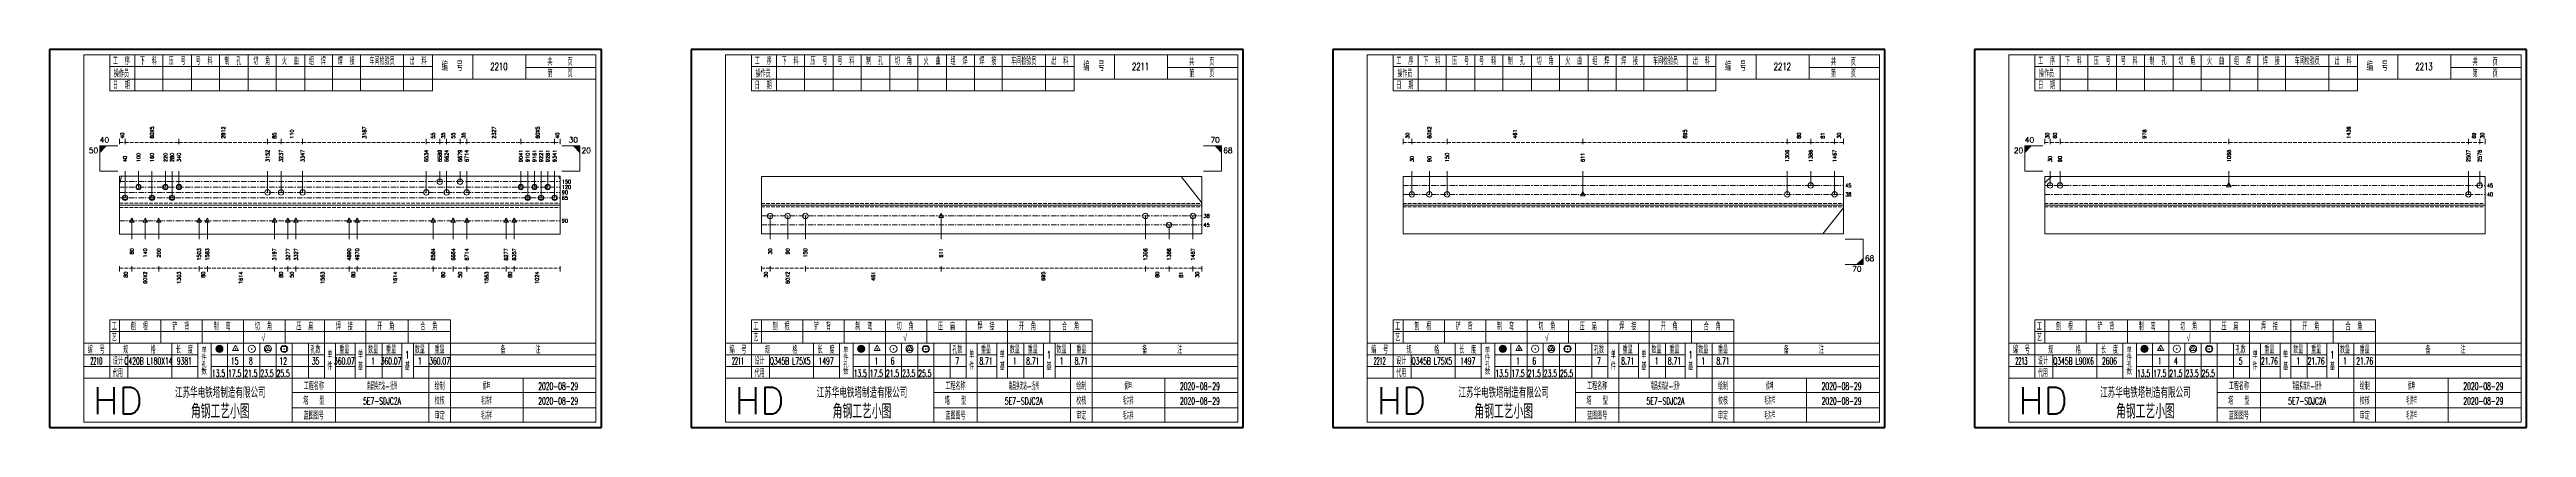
# Model space of a CAD drawing. Extents: x 0 to 5305, y 0 to 1513.
# Drawn here: x 2856 to 4234, y 1042 to 1252 of the extents above; entities that cross this region are included whole.
import ezdxf
from ezdxf.enums import TextEntityAlignment as Align

# ---------------------------------------------------------------- set-up
doc = ezdxf.new("R2010")
doc.units = 0
doc.header["$MEASUREMENT"] = 0
doc.linetypes.add('一点画线', pattern=[5.2, 3, -1, 0.2, -1])
doc.linetypes.add('虚线', pattern=[2.75, 2, -0.75])
doc.layers.get('0').update_dxf_attribs({"linetype": 'CONTINUOUS', "lineweight": 25})
doc.layers.add('1', color=7, linetype='CONTINUOUS', lineweight=25)
doc.layers.add('4', color=7, linetype='CONTINUOUS', lineweight=25)
doc.styles.get("Standard").update_dxf_attribs({"font": 'simplex.shx', "width": 0.7, "height": 3, "bigfont": 'gbhzfs.shx'})

msp = doc.modelspace()

# ---------------------------------------------------------------- texts
at = {"color": 7, "linetype": 'Continuous', "lineweight": 13}
for s, p in [('40', (2884, 1199.8)), ('40', (3955, 1199.8)), ('68', (3866, 1133.8))]:
    msp.add_text(s, height=3, dxfattribs=at).set_placement(p, align=Align.BOTTOM_LEFT)
at = {"color": 8, "linetype": 'Continuous', "lineweight": 9}
for s, p in [('40', (2896.5, 1202.8)), ('60X5', (2913, 1202.8)), ('2812', (2952.7, 1202.8)), ('85', (2981.1, 1202.8)), ('110', (2990.8, 1202.8)), ('3187', (3031.2, 1202.8)), ('55', (3069.4, 1202.8)), ('35', (3075, 1202.8)), ('55', (3080.6, 1202.8)), ('35', (3086.3, 1202.8)), ('2327', (3103.2, 1202.8)), ('60X5', (3127.6, 1202.8)), ('40', (3138.5, 1202.8)), ('30', (3611.5, 1202.8)), ('60X2', (3623.7, 1202.8)), ('461', (3671.3, 1202.8)), ('695', (3765.9, 1202.8)), ('80', (3829.3, 1202.8)), ('81', (3842.5, 1202.8)), ('30', (3851.5, 1202.8)), ('30', (3967.5, 1202.8)), ('60', (3971.7, 1202.8)), ('978', (4021.5, 1202.8)), ('1439', (4135.1, 1202.8)), ('69', (4204.8, 1202.8)), ('30', (4209.5, 1202.8))]:
    msp.add_text(s, height=2, rotation=90, dxfattribs=at).set_placement(p, align=Align.MIDDLE_LEFT)
at = {"color": 7, "linetype": 'Continuous', "lineweight": 13}
for s, p in [('30', (3150, 1199.8)), ('70', (3507, 1199.8))]:
    msp.add_text(s, height=3, dxfattribs=at).set_placement(p, align=Align.BOTTOM_RIGHT)
for s, p in [('50', (2883, 1197.8)), ('20', (3954, 1197.8)), ('70', (3864, 1131.8))]:
    msp.add_text(s, height=3, dxfattribs=at).set_placement(p, align=Align.TOP_RIGHT)
for s, p in [('40', (2898, 1189.8)), ('100', (2905.5, 1189.8)), ('160', (2913, 1189.8)), ('220', (2920.5, 1189.8)), ('280', (2924.2, 1189.8)), ('340', (2928, 1189.8)), ('3152', (2977.3, 1189.8)), ('3237', (2984.8, 1189.8)), ('3347', (2996.8, 1189.8)), ('6534', (3065.6, 1189.8)), ('6589', (3073.1, 1189.8)), ('6624', (3076.9, 1189.8)), ('6679', (3084.4, 1189.8)), ('6714', (3088.1, 1189.8)), ('9041', (3118.2, 1189.8)), ('9101', (3122, 1189.8)), ('9161', (3125.8, 1189.8)), ('9221', (3129.5, 1189.8)), ('9281', (3133.2, 1189.8)), ('9341', (3137, 1189.8)), ('30', (3613.9, 1189.8)), ('90', (3623.7, 1189.8)), ('150', (3633.5, 1189.8)), ('611', (3709, 1189.8)), ('1306', (3822.7, 1189.8)), ('1386', (3835.8, 1189.8)), ('1467', (3849.1, 1189.8)), ('30', (3969, 1189.8)), ('90', (3974.5, 1189.8)), ('1068', (4068.5, 1189.8)), ('2507', (4201.7, 1189.8)), ('2576', (4208, 1189.8))]:
    msp.add_text(s, height=2, rotation=90, dxfattribs=at).set_placement(p, align=Align.MIDDLE_LEFT)
for s, p in [('20', (3152, 1197.8)), ('68', (3509, 1197.8))]:
    msp.add_text(s, height=3, dxfattribs=at).set_placement(p, align=Align.TOP_LEFT)
for s, p in [('90', (3141, 1172.9)), ('150', (3141, 1178.9)), ('120', (3141, 1175.9)), ('45', (3855, 1176.8)), ('38', (3855, 1171.8)), ('45', (4212, 1176.8)), ('40', (4212, 1171.8)), ('65', (3141, 1169.9)), ('90', (3141, 1157.1)), ('38', (3498, 1159.8)), ('45', (3498, 1154.8))]:
    msp.add_text(s, height=2, dxfattribs=at).set_placement(p, align=Align.MIDDLE_LEFT)
at = {"color": 8, "linetype": 'Continuous', "lineweight": 9}
for s, p in [('80', (2898.4, 1128.8)), ('60X2', (2909.2, 1128.8)), ('1303', (2928, 1128.8)), ('80', (2941.5, 1128.8)), ('1614', (2962.4, 1128.8)), ('80', (2984.8, 1128.8)), ('50', (2990.8, 1128.8)), ('1563', (3007.9, 1128.8)), ('80', (3025, 1128.8)), ('1614', (3048.3, 1128.8)), ('80', (3075, 1128.8)), ('50', (3084.4, 1128.8)), ('1563', (3099.1, 1128.8)), ('80', (3112.2, 1128.8)), ('1024', (3127.2, 1128.8)), ('30', (3254.5, 1128.8)), ('60X2', (3266.7, 1128.8)), ('461', (3314.3, 1128.8)), ('695', (3408.9, 1128.8)), ('80', (3472.3, 1128.8)), ('81', (3485.5, 1128.8)), ('30', (3494.5, 1128.8))]:
    msp.add_text(s, height=2, rotation=90, dxfattribs=at).set_placement(p, align=Align.MIDDLE_RIGHT)
at = {"layer": '1', "color": 7, "linetype": 'Continuous', "lineweight": 13}
for s, p in [('80', (2901.8, 1141.8)), ('140', (2909.2, 1141.8)), ('200', (2916.8, 1141.8)), ('1503', (2939.2, 1141.8)), ('1583', (2943.8, 1141.8)), ('3197', (2981.1, 1141.8)), ('3277', (2988.6, 1141.8)), ('3327', (2993.1, 1141.8)), ('4890', (3022.7, 1141.8)), ('4970', (3027.2, 1141.8)), ('6584', (3069.4, 1141.8)), ('6664', (3080.6, 1141.8)), ('6714', (3088.1, 1141.8)), ('8277', (3110, 1141.8)), ('8357', (3114.5, 1141.8)), ('30', (3256.9, 1141.8)), ('90', (3266.7, 1141.8)), ('150', (3276.5, 1141.8)), ('611', (3352, 1141.8)), ('1306', (3465.7, 1141.8)), ('1386', (3478.8, 1141.8)), ('1467', (3492.1, 1141.8))]:
    msp.add_text(s, height=2, rotation=90, dxfattribs=at).set_placement(p, align=Align.MIDDLE_RIGHT)
at = {"layer": '4', "color": 1, "linetype": 'Continuous', "lineweight": 13}
for s, height, width, p in [('工  序', 4, 0.7, (2896, 1246)), ('操作员', 4, 0.7, (2896, 1239)), ('下  料', 4, 0.7, (2911, 1246)), ('压  号', 4, 0.7, (2927, 1246)), ('号  料', 4, 0.7, (2942, 1246)), ('制  孔', 4, 0.7, (2958, 1246)), ('切  角', 4, 0.7, (2974, 1246)), ('火  曲', 4, 0.7, (2990, 1246)), ('组  焊', 4, 0.7, (3005, 1246)), ('焊  接', 4, 0.7, (3021, 1246)), ('车间检验员', 4, 0.7, (3041, 1246)), ('出  料', 4, 0.7, (3061, 1246)), ('编  号', 5, 0.7, (3080, 1243)), ('2210', 4, 0.7, (3106, 1243)), ('共    页', 4, 0.7, (3140, 1245.5)), ('第    页', 4, 0.7, (3140, 1239)), ('工  序', 4, 0.7, (3253, 1246)), ('操作员', 4, 0.7, (3253, 1239)), ('下  料', 4, 0.7, (3268, 1246)), ('压  号', 4, 0.7, (3284, 1246)), ('号  料', 4, 0.7, (3299, 1246)), ('制  孔', 4, 0.7, (3315, 1246)), ('切  角', 4, 0.7, (3331, 1246)), ('火  曲', 4, 0.7, (3347, 1246)), ('组  焊', 4, 0.7, (3362, 1246)), ('焊  接', 4, 0.7, (3378, 1246)), ('车间检验员', 4, 0.7, (3398, 1246)), ('出  料', 4, 0.7, (3418, 1246)), ('编  号', 5, 0.7, (3437, 1243)), ('2211', 4, 0.7, (3463, 1243)), ('共    页', 4, 0.7, (3497, 1245.5)), ('第    页', 4, 0.7, (3497, 1239)), ('工  序', 4, 0.7, (3610, 1246)), ('操作员', 4, 0.7, (3610, 1239)), ('下  料', 4, 0.7, (3625, 1246)), ('压  号', 4, 0.7, (3641, 1246)), ('号  料', 4, 0.7, (3656, 1246)), ('制  孔', 4, 0.7, (3672, 1246)), ('切  角', 4, 0.7, (3688, 1246)), ('火  曲', 4, 0.7, (3704, 1246)), ('组  焊', 4, 0.7, (3719, 1246)), ('焊  接', 4, 0.7, (3735, 1246)), ('车间检验员', 4, 0.7, (3755, 1246)), ('出  料', 4, 0.7, (3775, 1246)), ('编  号', 5, 0.7, (3794, 1243)), ('2212', 4, 0.7, (3820, 1243)), ('共    页', 4, 0.7, (3854, 1245.5)), ('第    页', 4, 0.7, (3854, 1239)), ('工  序', 4, 0.7, (3967, 1246)), ('操作员', 4, 0.7, (3967, 1239)), ('下  料', 4, 0.7, (3982, 1246)), ('压  号', 4, 0.7, (3998, 1246)), ('号  料', 4, 0.7, (4013, 1246)), ('制  孔', 4, 0.7, (4029, 1246)), ('切  角', 4, 0.7, (4045, 1246)), ('火  曲', 4, 0.7, (4061, 1246)), ('组  焊', 4, 0.7, (4076, 1246)), ('焊  接', 4, 0.7, (4092, 1246)), ('车间检验员', 4, 0.7, (4112, 1246)), ('出  料', 4, 0.7, (4132, 1246)), ('编  号', 5, 0.7, (4151, 1243)), ('2213', 4, 0.7, (4177, 1243)), ('共    页', 4, 0.7, (4211, 1245.5)), ('第    页', 4, 0.7, (4211, 1239)), ('日  期', 4, 0.7, (2896, 1232.5)), ('日  期', 4, 0.7, (3253, 1232.5)), ('日  期', 4, 0.7, (3610, 1232.5)), ('日  期', 4, 0.7, (3967, 1232.5)), ('工', 4, 0.7, (2892, 1098.2)), ('艺', 4, 0.7, (2892, 1092)), ('刨  根', 4, 0.7, (2906, 1098.2)), ('铲  背', 4, 0.7, (2929, 1098.2)), ('制  弯', 4, 0.7, (2952, 1098.2)), ('切  角', 4, 0.7, (2975, 1098.2)), ('√', 4, 0.7, (2975, 1092)), ('压  扁', 4, 0.7, (2998, 1098.2)), ('焊  接', 4, 0.7, (3020, 1098.2)), ('开  角', 4, 0.7, (3043, 1098.2)), ('合  角', 4, 0.7, (3067, 1098.2)), ('工', 4, 0.7, (3249, 1098.2)), ('艺', 4, 0.7, (3249, 1092)), ('刨  根', 4, 0.7, (3263, 1098.2)), ('铲  背', 4, 0.7, (3286, 1098.2)), ('制  弯', 4, 0.7, (3309, 1098.2)), ('切  角', 4, 0.7, (3332, 1098.2)), ('√', 4, 0.7, (3332, 1092)), ('压  扁', 4, 0.7, (3355, 1098.2)), ('焊  接', 4, 0.7, (3377, 1098.2)), ('开  角', 4, 0.7, (3400, 1098.2)), ('合  角', 4, 0.7, (3424, 1098.2)), ('工', 4, 0.7, (3606, 1098.2)), ('艺', 4, 0.7, (3606, 1092)), ('刨  根', 4, 0.7, (3620, 1098.2)), ('铲  背', 4, 0.7, (3643, 1098.2)), ('制  弯', 4, 0.7, (3666, 1098.2)), ('切  角', 4, 0.7, (3689, 1098.2)), ('√', 4, 0.7, (3689, 1092)), ('压  扁', 4, 0.7, (3712, 1098.2)), ('焊  接', 4, 0.7, (3734, 1098.2)), ('开  角', 4, 0.7, (3757, 1098.2)), ('合  角', 4, 0.7, (3781, 1098.2)), ('工', 4, 0.7, (3963, 1098.2)), ('艺', 4, 0.7, (3963, 1092)), ('刨  根', 4, 0.7, (3977, 1098.2)), ('铲  背', 4, 0.7, (4000, 1098.2)), ('制  弯', 4, 0.7, (4023, 1098.2)), ('切  角', 4, 0.7, (4046, 1098.2)), ('√', 4, 0.7, (4046, 1092)), ('压  扁', 4, 0.7, (4069, 1098.2)), ('焊  接', 4, 0.7, (4091, 1098.2)), ('开  角', 4, 0.7, (4114, 1098.2)), ('合  角', 4, 0.7, (4138, 1098.2)), ('编  号', 4, 0.7, (2882, 1085.2)), ('2210', 4, 0.4, (2882, 1079)), ('设计', 4, 0.7, (2894, 1079)), ('规      格', 4, 0.7, (2906, 1085.2)), ('Q420B L180X14', 4, 0.5, (2911, 1079)), ('长  度', 4, 0.7, (2931, 1085.2)), ('9381', 4, 0.5, (2931, 1079)), ('15', 4, 0.5, (2959, 1079)), ('8', 4, 0.5, (2968, 1079)), ('12', 4, 0.5, (2986, 1079)), ('孔数', 4, 0.7, (3004, 1085.2)), ('35', 4, 0.5, (3004, 1079)), ('单', 4, 0.7, (3012, 1082.5)), ('件', 4, 0.7, (3012, 1076)), ('360.07', 4, 0.5, (3020, 1079)), ('重量', 4, 0.7, (3020, 1085.2)), ('单', 4, 0.7, (3029, 1082.5)), ('基', 4, 0.7, (3029, 1076)), ('数量', 4, 0.7, (3036, 1085.2)), ('1', 4, 0.5, (3036, 1079)), ('360.07', 4, 0.5, (3046, 1079)), ('重量', 4, 0.7, (3046, 1085.2)), ('基', 4, 0.7, (3055, 1076)), ('1', 4, 0.5, (3055, 1082.5)), ('数量', 4, 0.7, (3062, 1085.2)), ('1', 4, 0.7, (3062, 1079)), ('360.07', 4, 0.5, (3073, 1079)), ('重量', 4, 0.7, (3073, 1085.2)), ('备        注', 4, 0.7, (3118, 1085.2)), ('编  号', 4, 0.7, (3239, 1085.2)), ('2211', 4, 0.4, (3239, 1079)), ('设计', 4, 0.7, (3251, 1079)), ('规      格', 4, 0.7, (3263, 1085.2)), ('Q345B L75X5', 4, 0.5, (3268, 1079)), ('长  度', 4, 0.7, (3288, 1085.2)), ('1497', 4, 0.5, (3288, 1079)), ('1', 4, 0.5, (3316, 1079)), ('6', 4, 0.5, (3325, 1079)), ('孔数', 4, 0.7, (3361, 1085.2)), ('7', 4, 0.5, (3361, 1079)), ('单', 4, 0.7, (3369, 1082.5)), ('件', 4, 0.7, (3369, 1076)), ('8.71', 4, 0.5, (3377, 1079)), ('重量', 4, 0.7, (3377, 1085.2)), ('单', 4, 0.7, (3386, 1082.5)), ('基', 4, 0.7, (3386, 1076)), ('数量', 4, 0.7, (3393, 1085.2)), ('1', 4, 0.5, (3393, 1079)), ('8.71', 4, 0.5, (3403, 1079)), ('重量', 4, 0.7, (3403, 1085.2)), ('基', 4, 0.7, (3412, 1076)), ('1', 4, 0.5, (3412, 1082.5)), ('数量', 4, 0.7, (3419, 1085.2)), ('1', 4, 0.7, (3419, 1079)), ('8.71', 4, 0.5, (3430, 1079)), ('重量', 4, 0.7, (3430, 1085.2)), ('备        注', 4, 0.7, (3475, 1085.2)), ('编  号', 4, 0.7, (3596, 1085.2)), ('2212', 4, 0.4, (3596, 1079)), ('设计', 4, 0.7, (3608, 1079)), ('规      格', 4, 0.7, (3620, 1085.2)), ('Q345B L75X5', 4, 0.5, (3625, 1079)), ('长  度', 4, 0.7, (3645, 1085.2)), ('1497', 4, 0.5, (3645, 1079)), ('1', 4, 0.5, (3673, 1079)), ('6', 4, 0.5, (3682, 1079)), ('孔数', 4, 0.7, (3718, 1085.2)), ('7', 4, 0.5, (3718, 1079)), ('单', 4, 0.7, (3726, 1082.5)), ('件', 4, 0.7, (3726, 1076)), ('8.71', 4, 0.5, (3734, 1079)), ('重量', 4, 0.7, (3734, 1085.2)), ('单', 4, 0.7, (3743, 1082.5)), ('基', 4, 0.7, (3743, 1076)), ('数量', 4, 0.7, (3750, 1085.2)), ('1', 4, 0.5, (3750, 1079)), ('8.71', 4, 0.5, (3760, 1079)), ('重量', 4, 0.7, (3760, 1085.2)), ('基', 4, 0.7, (3769, 1076)), ('1', 4, 0.5, (3769, 1082.5)), ('数量', 4, 0.7, (3776, 1085.2)), ('1', 4, 0.7, (3776, 1079)), ('8.71', 4, 0.5, (3787, 1079)), ('重量', 4, 0.7, (3787, 1085.2)), ('备        注', 4, 0.7, (3832, 1085.2)), ('编  号', 4, 0.7, (3953, 1085.2)), ('2213', 4, 0.4, (3953, 1079)), ('设计', 4, 0.7, (3965, 1079)), ('规      格', 4, 0.7, (3977, 1085.2)), ('Q345B L90X6', 4, 0.5, (3982, 1079)), ('长  度', 4, 0.7, (4002, 1085.2)), ('2606', 4, 0.5, (4002, 1079)), ('1', 4, 0.5, (4030, 1079)), ('4', 4, 0.5, (4039, 1079)), ('孔数', 4, 0.7, (4075, 1085.2)), ('5', 4, 0.5, (4075, 1079)), ('单', 4, 0.7, (4083, 1082.5)), ('件', 4, 0.7, (4083, 1076)), ('21.76', 4, 0.5, (4091, 1079)), ('重量', 4, 0.7, (4091, 1085.2)), ('单', 4, 0.7, (4100, 1082.5)), ('基', 4, 0.7, (4100, 1076)), ('数量', 4, 0.7, (4107, 1085.2)), ('1', 4, 0.5, (4107, 1079)), ('21.76', 4, 0.5, (4117, 1079)), ('重量', 4, 0.7, (4117, 1085.2)), ('基', 4, 0.7, (4126, 1076)), ('1', 4, 0.5, (4126, 1082.5)), ('数量', 4, 0.7, (4133, 1085.2)), ('1', 4, 0.7, (4133, 1079)), ('21.76', 4, 0.5, (4144, 1079)), ('重量', 4, 0.7, (4144, 1085.2)), ('备        注', 4, 0.7, (4189, 1085.2)), ('代用', 4, 0.7, (2894, 1072.2)), ('江苏华电铁塔制造有限公司', 6, 0.7, (2951, 1061.5)), ('13.5', 4, 0.5, (2950, 1072.2)), ('17.5', 4, 0.5, (2959, 1072.2)), ('21.5', 4, 0.5, (2968, 1072.2)), ('23.5', 4, 0.5, (2977, 1072.2)), ('25.5', 4, 0.5, (2986, 1072.2)), ('工程名称', 4, 0.7, (3003, 1065)), ('南昌换流站-抚州', 4, 0.5, (3041, 1065)), ('绘制', 4, 0.7, (3073, 1065)), ('侯坤', 4, 0.5, (3099, 1065)), ('2020-08-29', 4, 0.5, (3139, 1065)), ('代用', 4, 0.7, (3251, 1072.2)), ('江苏华电铁塔制造有限公司', 6, 0.7, (3308, 1061.5)), ('13.5', 4, 0.5, (3307, 1072.2)), ('17.5', 4, 0.5, (3316, 1072.2)), ('21.5', 4, 0.5, (3325, 1072.2)), ('23.5', 4, 0.5, (3334, 1072.2)), ('25.5', 4, 0.5, (3343, 1072.2)), ('工程名称', 4, 0.7, (3360, 1065)), ('南昌换流站-抚州', 4, 0.5, (3398, 1065)), ('绘制', 4, 0.7, (3430, 1065)), ('侯坤', 4, 0.5, (3456, 1065)), ('2020-08-29', 4, 0.5, (3496, 1065)), ('代用', 4, 0.7, (3608, 1072.2)), ('江苏华电铁塔制造有限公司', 6, 0.7, (3665, 1061.5)), ('13.5', 4, 0.5, (3664, 1072.2)), ('17.5', 4, 0.5, (3673, 1072.2)), ('21.5', 4, 0.5, (3682, 1072.2)), ('23.5', 4, 0.5, (3691, 1072.2)), ('25.5', 4, 0.5, (3700, 1072.2)), ('工程名称', 4, 0.7, (3717, 1065)), ('南昌换流站-抚州', 4, 0.5, (3755, 1065)), ('绘制', 4, 0.7, (3787, 1065)), ('侯坤', 4, 0.5, (3813, 1065)), ('2020-08-29', 4, 0.5, (3853, 1065)), ('代用', 4, 0.7, (3965, 1072.2)), ('江苏华电铁塔制造有限公司', 6, 0.7, (4022, 1061.5)), ('13.5', 4, 0.5, (4021, 1072.2)), ('17.5', 4, 0.5, (4030, 1072.2)), ('21.5', 4, 0.5, (4039, 1072.2)), ('23.5', 4, 0.5, (4048, 1072.2)), ('25.5', 4, 0.5, (4057, 1072.2)), ('工程名称', 4, 0.7, (4074, 1065)), ('南昌换流站-抚州', 4, 0.5, (4112, 1065)), ('绘制', 4, 0.7, (4144, 1065)), ('侯坤', 4, 0.5, (4170, 1065)), ('2020-08-29', 4, 0.5, (4210, 1065)), ('角钢工艺小图', 8, 0.8, (2951, 1051)), ('塔   型', 4, 0.7, (3003, 1056.8)), ('蓝图图号', 4, 0.7, (3003, 1048.5)), ('5E7-SDJC2A', 4, 0.5, (3041, 1056.8)), ('校核', 4, 0.7, (3073, 1056.8)), ('审定', 4, 0.7, (3073, 1048.5)), ('毛洪祥', 4, 0.5, (3099, 1056.8)), ('毛洪祥', 4, 0.5, (3099, 1048.5)), ('2020-08-29', 4, 0.5, (3139, 1056.8)), ('角钢工艺小图', 8, 0.8, (3308, 1051)), ('塔   型', 4, 0.7, (3360, 1056.8)), ('蓝图图号', 4, 0.7, (3360, 1048.5)), ('5E7-SDJC2A', 4, 0.5, (3398, 1056.8)), ('校核', 4, 0.7, (3430, 1056.8)), ('审定', 4, 0.7, (3430, 1048.5)), ('毛洪祥', 4, 0.5, (3456, 1056.8)), ('毛洪祥', 4, 0.5, (3456, 1048.5)), ('2020-08-29', 4, 0.5, (3496, 1056.8)), ('角钢工艺小图', 8, 0.8, (3665, 1051)), ('塔   型', 4, 0.7, (3717, 1056.8)), ('蓝图图号', 4, 0.7, (3717, 1048.5)), ('5E7-SDJC2A', 4, 0.5, (3755, 1056.8)), ('校核', 4, 0.7, (3787, 1056.8)), ('审定', 4, 0.7, (3787, 1048.5)), ('毛洪祥', 4, 0.5, (3813, 1056.8)), ('毛洪祥', 4, 0.5, (3813, 1048.5)), ('2020-08-29', 4, 0.5, (3853, 1056.8)), ('角钢工艺小图', 8, 0.8, (4022, 1051)), ('塔   型', 4, 0.7, (4074, 1056.8)), ('蓝图图号', 4, 0.7, (4074, 1048.5)), ('5E7-SDJC2A', 4, 0.5, (4112, 1056.8)), ('校核', 4, 0.7, (4144, 1056.8)), ('审定', 4, 0.7, (4144, 1048.5)), ('毛洪祥', 4, 0.5, (4170, 1056.8)), ('毛洪祥', 4, 0.5, (4170, 1048.5)), ('2020-08-29', 4, 0.5, (4210, 1056.8))]:
    msp.add_text(s, height=height, dxfattribs=dict(at, width=width)).set_placement(p, align=Align.MIDDLE_CENTER)
for s, height, p in [('单', 3, (2942, 1085)), ('件', 3, (2942, 1081)), ('孔', 3, (2942, 1077)), ('单', 3, (3299, 1085)), ('件', 3, (3299, 1081)), ('孔', 3, (3299, 1077)), ('单', 3, (3656, 1085)), ('件', 3, (3656, 1081)), ('孔', 3, (3656, 1077)), ('单', 3, (4013, 1085)), ('件', 3, (4013, 1081)), ('孔', 3, (4013, 1077)), ('HD', 15, (2894, 1057)), ('数', 3, (2942, 1073)), ('HD', 15, (3251, 1057)), ('数', 3, (3299, 1073)), ('HD', 15, (3608, 1057)), ('数', 3, (3656, 1073)), ('HD', 15, (3965, 1057)), ('数', 3, (4013, 1073))]:
    msp.add_text(s, height=height, dxfattribs=at).set_placement(p, align=Align.MIDDLE_CENTER)

# ---------------------------------------------------------------- linework, layer by layer
at = {"color": 8, "linetype": 'Continuous', "lineweight": 9}
for p, q in [((2895, 1199.8), (2895, 1202.8)), ((2898, 1199.8), (2898, 1202.8)), ((2898, 1199.8), (2898, 1202.8)), ((2928, 1199.8), (2928, 1202.8)), ((2928, 1199.8), (2928, 1202.8)), ((2977.3, 1199.8), (2977.3, 1202.8)), ((2977.3, 1199.8), (2977.3, 1202.8)), ((2984.8, 1199.8), (2984.8, 1202.8)), ((2984.8, 1199.8), (2984.8, 1202.8)), ((2996.8, 1199.8), (2996.8, 1202.8)), ((2996.8, 1199.8), (2996.8, 1202.8)), ((3065.6, 1199.8), (3065.6, 1202.8)), ((3065.6, 1199.8), (3065.6, 1202.8)), ((3073.1, 1199.8), (3073.1, 1202.8)), ((3073.1, 1199.8), (3073.1, 1202.8)), ((3076.9, 1199.8), (3076.9, 1202.8)), ((3076.9, 1199.8), (3076.9, 1202.8)), ((3084.4, 1199.8), (3084.4, 1202.8)), ((3084.4, 1199.8), (3084.4, 1202.8)), ((3088.1, 1199.8), (3088.1, 1202.8)), ((3088.1, 1199.8), (3088.1, 1202.8)), ((3118.2, 1199.8), (3118.2, 1202.8)), ((3118.2, 1199.8), (3118.2, 1202.8)), ((3137, 1199.8), (3137, 1202.8)), ((3137, 1199.8), (3137, 1202.8)), ((3140, 1199.8), (3140, 1202.8)), ((3609, 1199.8), (3609, 1202.8)), ((3613.9, 1199.8), (3613.9, 1202.8)), ((3613.9, 1199.8), (3613.9, 1202.8)), ((3633.5, 1199.8), (3633.5, 1202.8)), ((3633.5, 1199.8), (3633.5, 1202.8)), ((3709, 1199.8), (3709, 1202.8)), ((3709, 1199.8), (3709, 1202.8)), ((3822.7, 1199.8), (3822.7, 1202.8)), ((3822.7, 1199.8), (3822.7, 1202.8)), ((3835.8, 1199.8), (3835.8, 1202.8)), ((3835.8, 1199.8), (3835.8, 1202.8)), ((3849.1, 1199.8), (3849.1, 1202.8)), ((3849.1, 1199.8), (3849.1, 1202.8)), ((3854, 1199.8), (3854, 1202.8)), ((3966, 1199.8), (3966, 1202.8)), ((3969, 1199.8), (3969, 1202.8)), ((3969, 1199.8), (3969, 1202.8)), ((3974.5, 1199.8), (3974.5, 1202.8)), ((3974.5, 1199.8), (3974.5, 1202.8)), ((4068.5, 1199.8), (4068.5, 1202.8)), ((4068.5, 1199.8), (4068.5, 1202.8)), ((4201.7, 1199.8), (4201.7, 1202.8)), ((4201.7, 1199.8), (4201.7, 1202.8)), ((4208, 1199.8), (4208, 1202.8)), ((4208, 1199.8), (4208, 1202.8)), ((4211, 1199.8), (4211, 1202.8)), ((2895, 1131.8), (2895, 1128.8)), ((2901.8, 1131.8), (2901.8, 1128.8)), ((2901.8, 1131.8), (2901.8, 1128.8)), ((2916.8, 1131.8), (2916.8, 1128.8)), ((2916.8, 1131.8), (2916.8, 1128.8)), ((2939.2, 1131.8), (2939.2, 1128.8)), ((2939.2, 1131.8), (2939.2, 1128.8)), ((2943.8, 1131.8), (2943.8, 1128.8)), ((2943.8, 1131.8), (2943.8, 1128.8)), ((2981.1, 1131.8), (2981.1, 1128.8)), ((2981.1, 1131.8), (2981.1, 1128.8)), ((2988.6, 1131.8), (2988.6, 1128.8)), ((2988.6, 1131.8), (2988.6, 1128.8)), ((2993.1, 1131.8), (2993.1, 1128.8)), ((2993.1, 1131.8), (2993.1, 1128.8)), ((3022.7, 1131.8), (3022.7, 1128.8)), ((3022.7, 1131.8), (3022.7, 1128.8)), ((3027.2, 1131.8), (3027.2, 1128.8)), ((3027.2, 1131.8), (3027.2, 1128.8)), ((3069.4, 1131.8), (3069.4, 1128.8)), ((3069.4, 1131.8), (3069.4, 1128.8)), ((3080.6, 1131.8), (3080.6, 1128.8)), ((3080.6, 1131.8), (3080.6, 1128.8)), ((3088.1, 1131.8), (3088.1, 1128.8)), ((3088.1, 1131.8), (3088.1, 1128.8)), ((3110, 1131.8), (3110, 1128.8)), ((3110, 1131.8), (3110, 1128.8)), ((3114.5, 1131.8), (3114.5, 1128.8)), ((3114.5, 1131.8), (3114.5, 1128.8)), ((3140, 1131.8), (3140, 1128.8)), ((3252, 1131.8), (3252, 1128.8)), ((3256.9, 1131.8), (3256.9, 1128.8)), ((3256.9, 1131.8), (3256.9, 1128.8)), ((3276.5, 1131.8), (3276.5, 1128.8)), ((3276.5, 1131.8), (3276.5, 1128.8)), ((3352, 1131.8), (3352, 1128.8)), ((3352, 1131.8), (3352, 1128.8)), ((3465.7, 1131.8), (3465.7, 1128.8)), ((3465.7, 1131.8), (3465.7, 1128.8)), ((3478.8, 1131.8), (3478.8, 1128.8)), ((3478.8, 1131.8), (3478.8, 1128.8)), ((3492.1, 1131.8), (3492.1, 1128.8)), ((3492.1, 1131.8), (3492.1, 1128.8)), ((3497, 1131.8), (3497, 1128.8))]:
    msp.add_line(p, q, dxfattribs=at)
at = {"color": 8, "linetype": '虚线', "lineweight": 9}
for p, q in [((2895, 1200.8), (2898, 1200.8)), ((2898, 1200.8), (2928, 1200.8)), ((2928, 1200.8), (2977.3, 1200.8)), ((2977.3, 1200.8), (2984.8, 1200.8)), ((2984.8, 1200.8), (2996.8, 1200.8)), ((2996.8, 1200.8), (3065.6, 1200.8)), ((3065.6, 1200.8), (3073.1, 1200.8)), ((3073.1, 1200.8), (3076.9, 1200.8)), ((3076.9, 1200.8), (3084.4, 1200.8)), ((3084.4, 1200.8), (3088.1, 1200.8)), ((3088.1, 1200.8), (3118.2, 1200.8)), ((3118.2, 1200.8), (3137, 1200.8)), ((3137, 1200.8), (3140, 1200.8)), ((3609, 1200.8), (3613.9, 1200.8)), ((3613.9, 1200.8), (3633.5, 1200.8)), ((3633.5, 1200.8), (3709, 1200.8)), ((3709, 1200.8), (3822.7, 1200.8)), ((3822.7, 1200.8), (3835.8, 1200.8)), ((3835.8, 1200.8), (3849.1, 1200.8)), ((3849.1, 1200.8), (3854, 1200.8)), ((3966, 1200.8), (3969, 1200.8)), ((3969, 1200.8), (3974.5, 1200.8)), ((3974.5, 1200.8), (4068.5, 1200.8)), ((4068.5, 1200.8), (4201.7, 1200.8)), ((4201.7, 1200.8), (4208, 1200.8)), ((4208, 1200.8), (4211, 1200.8)), ((2895, 1130.8), (2901.8, 1130.8)), ((2901.8, 1130.8), (2916.8, 1130.8)), ((2916.8, 1130.8), (2939.2, 1130.8)), ((2939.2, 1130.8), (2943.8, 1130.8)), ((2943.8, 1130.8), (2981.1, 1130.8)), ((2981.1, 1130.8), (2988.6, 1130.8)), ((2988.6, 1130.8), (2993.1, 1130.8)), ((2993.1, 1130.8), (3022.7, 1130.8)), ((3022.7, 1130.8), (3027.2, 1130.8)), ((3027.2, 1130.8), (3069.4, 1130.8)), ((3069.4, 1130.8), (3080.6, 1130.8)), ((3080.6, 1130.8), (3088.1, 1130.8)), ((3088.1, 1130.8), (3110, 1130.8)), ((3110, 1130.8), (3114.5, 1130.8)), ((3114.5, 1130.8), (3140, 1130.8)), ((3252, 1130.8), (3256.9, 1130.8)), ((3256.9, 1130.8), (3276.5, 1130.8)), ((3276.5, 1130.8), (3352, 1130.8)), ((3352, 1130.8), (3465.7, 1130.8)), ((3465.7, 1130.8), (3478.8, 1130.8)), ((3478.8, 1130.8), (3492.1, 1130.8)), ((3492.1, 1130.8), (3497, 1130.8))]:
    msp.add_line(p, q, dxfattribs=at)
at = {"color": 7, "linetype": 'Continuous', "lineweight": 13}
for p, q in [((2884, 1198.8), (2894, 1198.8)), ((2884, 1184.8), (2884, 1198.8)), ((2884.9, 1198.8), (2884, 1197.9)), ((2885.8, 1198.8), (2884, 1197)), ((2886.6, 1198.8), (2884, 1196.1)), ((2887.5, 1198.8), (2884, 1195.2)), ((3151, 1198.8), (3141, 1198.8)), ((3147.5, 1198.8), (3151, 1195.2)), ((3148.4, 1198.8), (3151, 1196.1)), ((3149.2, 1198.8), (3151, 1197)), ((3150.1, 1198.8), (3151, 1197.9)), ((3151, 1184.8), (3151, 1198.8)), ((3508, 1198.8), (3498, 1198.8)), ((3504.5, 1198.8), (3508, 1195.2)), ((3505.4, 1198.8), (3508, 1196.1)), ((3506.2, 1198.8), (3508, 1197)), ((3507.1, 1198.8), (3508, 1197.9)), ((3508, 1184.8), (3508, 1198.8)), ((3955, 1198.8), (3965, 1198.8)), ((3955, 1184.8), (3955, 1198.8)), ((3955.9, 1198.8), (3955, 1197.9)), ((3956.8, 1198.8), (3955, 1197)), ((3957.6, 1198.8), (3955, 1196.1)), ((3958.5, 1198.8), (3955, 1195.2)), ((2884, 1184.8), (2894, 1184.8)), ((2895, 1177.4), (2896, 1181.9)), ((2898, 1169.9), (2898, 1184.8)), ((2904.4, 1174.9), (2904.4, 1177)), ((2904.4, 1177), (2906.6, 1177)), ((2906.6, 1174.9), (2904.4, 1174.9)), ((2905.3, 1175.8), (2905.7, 1176.1)), ((2905.7, 1175.8), (2905.3, 1176.1)), ((2905.5, 1175.9), (2905.5, 1184.8)), ((2906.6, 1177), (2906.6, 1174.9)), ((2913, 1169.9), (2913, 1184.8)), ((2919.4, 1174.9), (2919.4, 1177)), ((2919.4, 1177), (2921.6, 1177)), ((2921.6, 1174.9), (2919.4, 1174.9)), ((2920.3, 1175.8), (2920.7, 1176.1)), ((2920.7, 1175.8), (2920.3, 1176.1)), ((2920.5, 1175.9), (2920.5, 1184.8)), ((2921.6, 1177), (2921.6, 1174.9)), ((2924.2, 1169.9), (2924.2, 1184.8)), ((2926.9, 1174.9), (2926.9, 1177)), ((2926.9, 1177), (2929.1, 1177)), ((2929.1, 1174.9), (2926.9, 1174.9)), ((2927.8, 1175.8), (2928.2, 1176.1)), ((2928.2, 1175.8), (2927.8, 1176.1)), ((2928, 1175.9), (2928, 1184.8)), ((2929.1, 1177), (2929.1, 1174.9)), ((2977.2, 1172.8), (2977.5, 1173.1)), ((2977.5, 1172.8), (2977.2, 1173.1)), ((2977.3, 1172.9), (2977.3, 1184.8)), ((2984.7, 1172.8), (2985, 1173.1)), ((2985, 1172.8), (2984.7, 1173.1)), ((2984.8, 1172.9), (2984.8, 1184.8)), ((2996.7, 1172.8), (2997, 1173.1)), ((2997, 1172.8), (2996.7, 1173.1)), ((2996.8, 1172.9), (2996.8, 1184.8)), ((3065.5, 1172.8), (3065.8, 1173.1)), ((3065.8, 1172.8), (3065.5, 1173.1)), ((3065.6, 1172.9), (3065.6, 1184.8)), ((3073, 1178.8), (3073.3, 1179.1)), ((3073.3, 1178.8), (3073, 1179.1)), ((3073.1, 1178.9), (3073.1, 1184.8)), ((3076.7, 1172.8), (3077, 1173.1)), ((3077, 1172.8), (3076.7, 1173.1)), ((3076.9, 1172.9), (3076.9, 1184.8)), ((3084.2, 1178.8), (3084.5, 1179.1)), ((3084.5, 1178.8), (3084.2, 1179.1)), ((3084.4, 1178.9), (3084.4, 1184.8)), ((3088, 1172.8), (3088.3, 1173.1)), ((3088.3, 1172.8), (3088, 1173.1)), ((3088.1, 1172.9), (3088.1, 1184.8)), ((3117.2, 1174.9), (3117.2, 1177)), ((3117.2, 1177), (3119.3, 1177)), ((3119.3, 1174.9), (3117.2, 1174.9)), ((3118.1, 1175.8), (3118.4, 1176.1)), ((3118.4, 1175.8), (3118.1, 1176.1)), ((3118.2, 1175.9), (3118.2, 1184.8)), ((3119.3, 1177), (3119.3, 1174.9)), ((3122, 1169.9), (3122, 1184.8)), ((3124.7, 1174.9), (3124.7, 1177)), ((3124.7, 1177), (3126.8, 1177)), ((3126.8, 1174.9), (3124.7, 1174.9)), ((3125.6, 1175.8), (3125.9, 1176.1)), ((3125.9, 1175.8), (3125.6, 1176.1)), ((3125.8, 1175.9), (3125.8, 1184.8)), ((3126.8, 1177), (3126.8, 1174.9)), ((3129.5, 1169.9), (3129.5, 1184.8)), ((3132.2, 1174.9), (3132.2, 1177)), ((3132.2, 1177), (3134.3, 1177)), ((3134.3, 1174.9), (3132.2, 1174.9)), ((3133.1, 1175.8), (3133.4, 1176.1)), ((3133.4, 1175.8), (3133.1, 1176.1)), ((3133.2, 1175.9), (3133.2, 1184.8)), ((3134.3, 1177), (3134.3, 1174.9)), ((3137, 1169.9), (3137, 1184.8)), ((3140, 1180.1), (3139.2, 1181.9)), ((3151, 1184.8), (3141, 1184.8)), ((3497, 1167.2), (3485.5, 1181.8)), ((3508, 1184.8), (3498, 1184.8)), ((3613.8, 1171.6), (3614.1, 1171.9)), ((3614.1, 1171.6), (3613.8, 1171.9)), ((3613.9, 1171.8), (3613.9, 1184.8)), ((3623.6, 1171.6), (3623.9, 1171.9)), ((3623.9, 1171.6), (3623.6, 1171.9)), ((3623.7, 1171.8), (3623.7, 1184.8)), ((3633.4, 1171.6), (3633.7, 1171.9)), ((3633.7, 1171.6), (3633.4, 1171.9)), ((3633.5, 1171.8), (3633.5, 1184.8)), ((3709, 1173.2), (3707.7, 1171)), ((3708.8, 1171.6), (3709.1, 1171.9)), ((3709.1, 1171.6), (3708.8, 1171.9)), ((3709, 1171.8), (3709, 1184.8)), ((3710.3, 1171), (3709, 1173.2)), ((3822.6, 1171.6), (3822.9, 1171.9)), ((3822.9, 1171.6), (3822.6, 1171.9)), ((3822.7, 1171.8), (3822.7, 1184.8)), ((3835.7, 1176.6), (3836, 1176.9)), ((3836, 1176.6), (3835.7, 1176.9)), ((3835.8, 1176.8), (3835.8, 1184.8)), ((3848.9, 1171.6), (3849.2, 1171.9)), ((3849.2, 1171.6), (3848.9, 1171.9)), ((3849.1, 1171.8), (3849.1, 1184.8)), ((3955, 1184.8), (3965, 1184.8)), ((3966, 1178.2), (3969.8, 1181.8)), ((3968.8, 1176.6), (3969.2, 1176.9)), ((3969.2, 1176.6), (3968.8, 1176.9)), ((3969, 1176.8), (3969, 1184.8)), ((3974.3, 1176.6), (3974.6, 1176.9)), ((3974.6, 1176.6), (3974.3, 1176.9)), ((3974.5, 1176.8), (3974.5, 1184.8)), ((4068.5, 1178.2), (4067.2, 1176)), ((4067.2, 1176), (4069.8, 1176)), ((4068.3, 1176.6), (4068.6, 1176.9)), ((4068.6, 1176.6), (4068.3, 1176.9)), ((4068.5, 1176.8), (4068.5, 1184.8)), ((4069.8, 1176), (4068.5, 1178.2)), ((4201.5, 1171.6), (4201.8, 1171.9)), ((4201.8, 1171.6), (4201.5, 1171.9)), ((4201.7, 1171.8), (4201.7, 1184.8)), ((4207.9, 1176.6), (4208.1, 1176.9)), ((4208.1, 1176.6), (4207.9, 1176.9)), ((4208, 1176.8), (4208, 1184.8)), ((2896.9, 1168.9), (2896.9, 1171)), ((2896.9, 1171), (2899.1, 1171)), ((2899.1, 1168.9), (2896.9, 1168.9)), ((2897.8, 1169.8), (2898.2, 1170.1)), ((2898.2, 1169.8), (2897.8, 1170.1)), ((2899.1, 1171), (2899.1, 1168.9)), ((2911.9, 1168.9), (2911.9, 1171)), ((2911.9, 1171), (2914.1, 1171)), ((2914.1, 1168.9), (2911.9, 1168.9)), ((2912.8, 1169.8), (2913.2, 1170.1)), ((2913.2, 1169.8), (2912.8, 1170.1)), ((2914.1, 1171), (2914.1, 1168.9)), ((2923.2, 1168.9), (2923.2, 1171)), ((2923.2, 1171), (2925.3, 1171)), ((2925.3, 1168.9), (2923.2, 1168.9)), ((2924.1, 1169.8), (2924.4, 1170.1)), ((2924.4, 1169.8), (2924.1, 1170.1)), ((2925.3, 1171), (2925.3, 1168.9)), ((3120.9, 1168.9), (3120.9, 1171)), ((3120.9, 1171), (3123.1, 1171)), ((3123.1, 1168.9), (3120.9, 1168.9)), ((3121.8, 1169.8), (3122.2, 1170.1)), ((3122.2, 1169.8), (3121.8, 1170.1)), ((3123.1, 1171), (3123.1, 1168.9)), ((3128.4, 1168.9), (3128.4, 1171)), ((3128.4, 1171), (3130.6, 1171)), ((3130.6, 1168.9), (3128.4, 1168.9)), ((3129.3, 1169.8), (3129.7, 1170.1)), ((3129.7, 1169.8), (3129.3, 1170.1)), ((3130.6, 1171), (3130.6, 1168.9)), ((3135.9, 1168.9), (3135.9, 1171)), ((3135.9, 1171), (3138.1, 1171)), ((3138.1, 1168.9), (3135.9, 1168.9)), ((3136.8, 1169.8), (3137.2, 1170.1)), ((3137.2, 1169.8), (3136.8, 1170.1)), ((3138.1, 1171), (3138.1, 1168.9)), ((3256.9, 1159.8), (3256.9, 1146.8)), ((3266.7, 1159.8), (3266.7, 1146.8)), ((3276.5, 1159.8), (3276.5, 1146.8)), ((3352, 1159.8), (3352, 1146.8)), ((3465.7, 1159.8), (3465.7, 1146.8)), ((3492.1, 1159.8), (3492.1, 1146.8)), ((3707.7, 1171), (3710.3, 1171)), ((3854, 1164.3), (3842.5, 1149.8)), ((2901.8, 1157.1), (2901.8, 1146.8)), ((2909.2, 1157.1), (2909.2, 1146.8)), ((2916.8, 1157.1), (2916.8, 1146.8)), ((2939.2, 1157.1), (2939.2, 1146.8)), ((2943.8, 1157.1), (2943.8, 1146.8)), ((2981.1, 1157.1), (2981.1, 1146.8)), ((2988.6, 1157.1), (2988.6, 1146.8)), ((2993.1, 1157.1), (2993.1, 1146.8)), ((3022.7, 1157.1), (3022.7, 1146.8)), ((3027.2, 1157.1), (3027.2, 1146.8)), ((3069.4, 1157.1), (3069.4, 1146.8)), ((3080.6, 1157.1), (3080.6, 1146.8)), ((3088.1, 1157.1), (3088.1, 1146.8)), ((3110, 1157.1), (3110, 1146.8)), ((3114.5, 1157.1), (3114.5, 1146.8)), ((3478.8, 1154.8), (3478.8, 1146.8)), ((3865, 1146.8), (3855, 1146.8)), ((3865, 1146.8), (3865, 1132.8)), ((3865, 1132.8), (3855, 1132.8)), ((3861.5, 1132.8), (3865, 1136.2)), ((3862.4, 1132.8), (3865, 1135.4)), ((3863.2, 1132.8), (3865, 1134.5)), ((3864.1, 1132.8), (3865, 1133.6))]:
    msp.add_line(p, q, dxfattribs=at)
at = {"color": 7, "linetype": 'Continuous', "lineweight": 18}
for p, q in [((2895, 1181.9), (2895, 1149.6)), ((2895, 1181.9), (3140, 1181.9)), ((3140, 1181.9), (3140, 1149.6)), ((3252, 1181.8), (3252, 1149.8)), ((3252, 1181.8), (3497, 1181.8)), ((3497, 1181.8), (3497, 1149.8)), ((3609, 1181.8), (3609, 1149.8)), ((3609, 1181.8), (3854, 1181.8)), ((3854, 1181.8), (3854, 1149.8)), ((3966, 1181.8), (3966, 1149.8)), ((3966, 1181.8), (4211, 1181.8)), ((4211, 1181.8), (4211, 1149.8)), ((2895, 1165.8), (3140, 1165.8)), ((3252, 1165.8), (3497, 1165.8)), ((3609, 1165.8), (3854, 1165.8)), ((3966, 1165.8), (4211, 1165.8))]:
    msp.add_line(p, q, dxfattribs=at)
at = {"color": 3, "linetype": '一点画线', "lineweight": 13}
for p, q in [((2895, 1178.9), (3140, 1178.9)), ((2895, 1175.9), (3140, 1175.9)), ((2895, 1172.9), (3140, 1172.9)), ((3609, 1176.8), (3854, 1176.8)), ((3609, 1171.8), (3854, 1171.8)), ((3966, 1176.8), (4211, 1176.8)), ((3966, 1171.8), (4211, 1171.8)), ((2895, 1169.9), (3140, 1169.9)), ((3252, 1159.8), (3497, 1159.8)), ((2895, 1157.1), (3140, 1157.1)), ((3252, 1154.8), (3497, 1154.8))]:
    msp.add_line(p, q, dxfattribs=at)
at = {"color": 1, "linetype": '虚线', "lineweight": 18}
for p, q in [((2895, 1166.9), (3140, 1166.9)), ((2895, 1164.6), (3140, 1164.6)), ((3252, 1166.8), (3497, 1166.8)), ((3252, 1164.8), (3497, 1164.8)), ((3609, 1166.8), (3854, 1166.8)), ((3609, 1164.8), (3854, 1164.8)), ((3966, 1166.8), (4211, 1166.8)), ((3966, 1164.8), (4211, 1164.8))]:
    msp.add_line(p, q, dxfattribs=at)
at = {"color": 7, "linetype": 'Continuous', "lineweight": 13}
for centre in [(2898, 1169.9), (2905.5, 1175.9), (2913, 1169.9), (2920.5, 1175.9), (2924.2, 1169.9), (2928, 1175.9), (2977.3, 1172.9), (2984.8, 1172.9), (2996.8, 1172.9), (3065.6, 1172.9), (3073.1, 1178.9), (3076.9, 1172.9), (3084.4, 1178.9), (3088.1, 1172.9), (3118.2, 1175.9), (3122, 1169.9), (3125.8, 1175.9), (3129.5, 1169.9), (3133.2, 1175.9), (3137, 1169.9), (3613.9, 1171.8), (3623.7, 1171.8), (3633.5, 1171.8), (3822.7, 1171.8), (3835.8, 1176.8), (3849.1, 1171.8), (3969, 1176.8), (3974.5, 1176.8), (4201.7, 1171.8), (4208, 1176.8)]:
    msp.add_circle(centre, 1.5, dxfattribs=at)
at = {"layer": '1', "color": 7, "linetype": 'Continuous', "lineweight": 13}
for p, q in [((2901.8, 1158.6), (2900.5, 1156.3)), ((2903, 1156.3), (2901.8, 1158.6)), ((2909.2, 1158.6), (2908, 1156.3)), ((2910.5, 1156.3), (2909.2, 1158.6)), ((2916.8, 1158.6), (2915.5, 1156.3)), ((2918, 1156.3), (2916.8, 1158.6)), ((2939.2, 1158.6), (2938, 1156.3)), ((2940.5, 1156.3), (2939.2, 1158.6)), ((2943.8, 1158.6), (2942.5, 1156.3)), ((2945, 1156.3), (2943.8, 1158.6)), ((2981.1, 1158.6), (2979.8, 1156.3)), ((2982.4, 1156.3), (2981.1, 1158.6)), ((2988.6, 1158.6), (2987.3, 1156.3)), ((2989.9, 1156.3), (2988.6, 1158.6)), ((2993.1, 1158.6), (2991.8, 1156.3)), ((2994.4, 1156.3), (2993.1, 1158.6)), ((3022.7, 1158.6), (3021.4, 1156.3)), ((3024, 1156.3), (3022.7, 1158.6)), ((3027.2, 1158.6), (3025.9, 1156.3)), ((3028.5, 1156.3), (3027.2, 1158.6)), ((3069.4, 1158.6), (3068.1, 1156.3)), ((3070.7, 1156.3), (3069.4, 1158.6)), ((3080.6, 1158.6), (3079.3, 1156.3)), ((3081.9, 1156.3), (3080.6, 1158.6)), ((3088.1, 1158.6), (3086.8, 1156.3)), ((3089.4, 1156.3), (3088.1, 1158.6)), ((3110, 1158.6), (3108.7, 1156.3)), ((3111.3, 1156.3), (3110, 1158.6)), ((3114.5, 1158.6), (3113.2, 1156.3)), ((3115.8, 1156.3), (3114.5, 1158.6)), ((3256.8, 1159.6), (3257.1, 1159.9)), ((3257.1, 1159.6), (3256.8, 1159.9)), ((3266.6, 1159.6), (3266.9, 1159.9)), ((3266.9, 1159.6), (3266.6, 1159.9)), ((3276.4, 1159.6), (3276.7, 1159.9)), ((3276.7, 1159.6), (3276.4, 1159.9)), ((3352, 1161.2), (3350.7, 1159)), ((3350.7, 1159), (3353.3, 1159)), ((3351.8, 1159.6), (3352.1, 1159.9)), ((3352.1, 1159.6), (3351.8, 1159.9)), ((3353.3, 1159), (3352, 1161.2)), ((3465.6, 1159.6), (3465.9, 1159.9)), ((3465.9, 1159.6), (3465.6, 1159.9)), ((3491.9, 1159.6), (3492.2, 1159.9)), ((3492.2, 1159.6), (3491.9, 1159.9)), ((2900.5, 1156.3), (2903, 1156.3)), ((2901.6, 1156.9), (2901.9, 1157.2)), ((2901.9, 1156.9), (2901.6, 1157.2)), ((2908, 1156.3), (2910.5, 1156.3)), ((2909.1, 1156.9), (2909.4, 1157.2)), ((2909.4, 1156.9), (2909.1, 1157.2)), ((2915.5, 1156.3), (2918, 1156.3)), ((2916.6, 1156.9), (2916.9, 1157.2)), ((2916.9, 1156.9), (2916.6, 1157.2)), ((2938, 1156.3), (2940.5, 1156.3)), ((2939.1, 1156.9), (2939.4, 1157.2)), ((2939.4, 1156.9), (2939.1, 1157.2)), ((2942.5, 1156.3), (2945, 1156.3)), ((2943.6, 1156.9), (2943.9, 1157.2)), ((2943.9, 1156.9), (2943.6, 1157.2)), ((2979.8, 1156.3), (2982.4, 1156.3)), ((2980.9, 1156.9), (2981.2, 1157.2)), ((2981.2, 1156.9), (2980.9, 1157.2)), ((2987.3, 1156.3), (2989.9, 1156.3)), ((2988.4, 1156.9), (2988.7, 1157.2)), ((2988.7, 1156.9), (2988.4, 1157.2)), ((2991.8, 1156.3), (2994.4, 1156.3)), ((2992.9, 1156.9), (2993.2, 1157.2)), ((2993.2, 1156.9), (2992.9, 1157.2)), ((3021.4, 1156.3), (3024, 1156.3)), ((3022.6, 1156.9), (3022.9, 1157.2)), ((3022.9, 1156.9), (3022.6, 1157.2)), ((3025.9, 1156.3), (3028.5, 1156.3)), ((3027.1, 1156.9), (3027.4, 1157.2)), ((3027.4, 1156.9), (3027.1, 1157.2)), ((3068.1, 1156.3), (3070.7, 1156.3)), ((3069.2, 1156.9), (3069.5, 1157.2)), ((3069.5, 1156.9), (3069.2, 1157.2)), ((3079.3, 1156.3), (3081.9, 1156.3)), ((3080.5, 1156.9), (3080.8, 1157.2)), ((3080.8, 1156.9), (3080.5, 1157.2)), ((3086.8, 1156.3), (3089.4, 1156.3)), ((3088, 1156.9), (3088.3, 1157.2)), ((3088.3, 1156.9), (3088, 1157.2)), ((3108.7, 1156.3), (3111.3, 1156.3)), ((3109.8, 1156.9), (3110.2, 1157.2)), ((3110.2, 1156.9), (3109.8, 1157.2)), ((3113.2, 1156.3), (3115.8, 1156.3)), ((3114.3, 1156.9), (3114.7, 1157.2)), ((3114.7, 1156.9), (3114.3, 1157.2)), ((3478.7, 1154.6), (3479, 1154.9)), ((3479, 1154.6), (3478.7, 1154.9))]:
    msp.add_line(p, q, dxfattribs=at)
at = {"layer": '1', "color": 7, "linetype": 'Continuous', "lineweight": 18}
for p, q in [((2895, 1149.6), (3140, 1149.6)), ((3252, 1149.8), (3497, 1149.8)), ((3609, 1149.8), (3854, 1149.8)), ((3966, 1149.8), (4211, 1149.8))]:
    msp.add_line(p, q, dxfattribs=at)
at = {"layer": '1', "color": 7, "linetype": 'Continuous', "lineweight": 13}
for centre in [(3256.9, 1159.8), (3266.7, 1159.8), (3276.5, 1159.8), (3465.7, 1159.8), (3492.1, 1159.8), (3478.8, 1154.8)]:
    msp.add_circle(centre, 1.5, dxfattribs=at)
at = {"layer": '4', "color": 1, "linetype": 'Continuous', "lineweight": 50}
for p, q in [((3163, 1252.5), (2856, 1252.5)), ((2856, 1252.5), (2856, 1042)), ((3163, 1042), (3163, 1252.5)), ((3520, 1252.5), (3213, 1252.5)), ((3213, 1252.5), (3213, 1042)), ((3520, 1042), (3520, 1252.5)), ((3877, 1252.5), (3570, 1252.5)), ((3570, 1252.5), (3570, 1042)), ((3877, 1042), (3877, 1252.5)), ((4234, 1252.5), (3927, 1252.5)), ((3927, 1252.5), (3927, 1042)), ((4234, 1042), (4234, 1252.5)), ((2856, 1042), (3163, 1042)), ((3213, 1042), (3520, 1042)), ((3570, 1042), (3877, 1042)), ((3927, 1042), (4234, 1042))]:
    msp.add_line(p, q, dxfattribs=at)
at = {"layer": '4', "color": 1, "linetype": 'Continuous', "lineweight": 18}
for p, q in [((3160, 1249.5), (2875, 1249.5)), ((2875, 1249.5), (2875, 1045)), ((2889.5, 1249.5), (2889.5, 1229.5)), ((2889.5, 1243), (3069, 1243)), ((2903.5, 1249.5), (2903.5, 1229.5)), ((2919, 1249.5), (2919, 1229.5)), ((2935, 1249.5), (2935, 1229.5)), ((2950.5, 1249.5), (2950.5, 1229.5)), ((2966.5, 1249.5), (2966.5, 1229.5)), ((2982, 1249.5), (2982, 1229.5)), ((2998, 1249.5), (2998, 1229.5)), ((3013.5, 1249.5), (3013.5, 1229.5)), ((3029, 1249.5), (3029, 1229.5)), ((3053, 1249.5), (3053, 1229.5)), ((3069, 1249.5), (3069, 1229.5)), ((3091.5, 1249.5), (3091.5, 1236)), ((3121, 1249.5), (3121, 1236)), ((3121, 1242.5), (3160, 1242.5)), ((3160, 1045), (3160, 1249.5)), ((3517, 1249.5), (3232, 1249.5)), ((3232, 1249.5), (3232, 1045)), ((3246.5, 1249.5), (3246.5, 1229.5)), ((3246.5, 1243), (3426, 1243)), ((3260.5, 1249.5), (3260.5, 1229.5)), ((3276, 1249.5), (3276, 1229.5)), ((3292, 1249.5), (3292, 1229.5)), ((3307.5, 1249.5), (3307.5, 1229.5)), ((3323.5, 1249.5), (3323.5, 1229.5)), ((3339, 1249.5), (3339, 1229.5)), ((3355, 1249.5), (3355, 1229.5)), ((3370.5, 1249.5), (3370.5, 1229.5)), ((3386, 1249.5), (3386, 1229.5)), ((3410, 1249.5), (3410, 1229.5)), ((3426, 1249.5), (3426, 1229.5)), ((3448.5, 1249.5), (3448.5, 1236)), ((3478, 1249.5), (3478, 1236)), ((3478, 1242.5), (3517, 1242.5)), ((3517, 1045), (3517, 1249.5)), ((3874, 1249.5), (3589, 1249.5)), ((3589, 1249.5), (3589, 1045)), ((3603.5, 1249.5), (3603.5, 1229.5)), ((3603.5, 1243), (3783, 1243)), ((3617.5, 1249.5), (3617.5, 1229.5)), ((3633, 1249.5), (3633, 1229.5)), ((3649, 1249.5), (3649, 1229.5)), ((3664.5, 1249.5), (3664.5, 1229.5)), ((3680.5, 1249.5), (3680.5, 1229.5)), ((3696, 1249.5), (3696, 1229.5)), ((3712, 1249.5), (3712, 1229.5)), ((3727.5, 1249.5), (3727.5, 1229.5)), ((3743, 1249.5), (3743, 1229.5)), ((3767, 1249.5), (3767, 1229.5)), ((3783, 1249.5), (3783, 1229.5)), ((3805.5, 1249.5), (3805.5, 1236)), ((3835, 1249.5), (3835, 1236)), ((3835, 1242.5), (3874, 1242.5)), ((3874, 1045), (3874, 1249.5)), ((4231, 1249.5), (3946, 1249.5)), ((3946, 1249.5), (3946, 1045)), ((3960.5, 1249.5), (3960.5, 1229.5)), ((3960.5, 1243), (4140, 1243)), ((3974.5, 1249.5), (3974.5, 1229.5)), ((3990, 1249.5), (3990, 1229.5)), ((4006, 1249.5), (4006, 1229.5)), ((4021.5, 1249.5), (4021.5, 1229.5)), ((4037.5, 1249.5), (4037.5, 1229.5)), ((4053, 1249.5), (4053, 1229.5)), ((4069, 1249.5), (4069, 1229.5)), ((4084.5, 1249.5), (4084.5, 1229.5)), ((4100, 1249.5), (4100, 1229.5)), ((4124, 1249.5), (4124, 1229.5)), ((4140, 1249.5), (4140, 1229.5)), ((4162.5, 1249.5), (4162.5, 1236)), ((4192, 1249.5), (4192, 1236)), ((4192, 1242.5), (4231, 1242.5)), ((4231, 1045), (4231, 1249.5)), ((2889.5, 1236), (3160, 1236)), ((2889.5, 1229.5), (3069, 1229.5)), ((3246.5, 1236), (3517, 1236)), ((3246.5, 1229.5), (3426, 1229.5)), ((3603.5, 1236), (3874, 1236)), ((3603.5, 1229.5), (3783, 1229.5)), ((3960.5, 1236), (4231, 1236)), ((3960.5, 1229.5), (4140, 1229.5)), ((2875, 1089), (3160, 1089)), ((2889.5, 1102), (3079, 1102)), ((2889.5, 1102), (2889.5, 1089)), ((2889.5, 1095.5), (3079, 1095.5)), ((2889.5, 1089), (2889.5, 1069.5)), ((2895, 1102), (2895, 1089)), ((2918, 1102), (2918, 1089)), ((2924, 1089), (2924, 1069.5)), ((2938.5, 1089), (2938.5, 1069.5)), ((2941, 1102), (2941, 1089)), ((2946, 1089), (2946, 1069.5)), ((2955, 1089), (2955, 1069.5)), ((2964, 1102), (2964, 1089)), ((2964, 1089), (2964, 1069.5)), ((2973, 1089), (2973, 1069.5)), ((2982, 1089), (2982, 1069.5)), ((2987, 1102), (2987, 1089)), ((2991, 1089), (2991, 1069.5)), ((3000, 1089), (3000, 1069.5)), ((3009, 1102), (3009, 1089)), ((3009, 1089), (3009, 1069.5)), ((3015, 1089), (3015, 1069.5)), ((3026, 1089), (3026, 1069.5)), ((3032, 1102), (3032, 1089)), ((3032, 1089), (3032, 1069.5)), ((3041, 1089), (3041, 1069.5)), ((3052, 1089), (3052, 1069.5)), ((3055.5, 1102), (3055.5, 1089)), ((3058.5, 1089), (3058.5, 1069.5)), ((3067, 1089), (3067, 1069.5)), ((3079, 1102), (3079, 1089)), ((3079, 1089), (3079, 1069.5)), ((3232, 1089), (3517, 1089)), ((3246.5, 1102), (3436, 1102)), ((3246.5, 1102), (3246.5, 1089)), ((3246.5, 1095.5), (3436, 1095.5)), ((3246.5, 1089), (3246.5, 1069.5)), ((3252, 1102), (3252, 1089)), ((3275, 1102), (3275, 1089)), ((3281, 1089), (3281, 1069.5)), ((3295.5, 1089), (3295.5, 1069.5)), ((3298, 1102), (3298, 1089)), ((3303, 1089), (3303, 1069.5)), ((3312, 1089), (3312, 1069.5)), ((3321, 1102), (3321, 1089)), ((3321, 1089), (3321, 1069.5)), ((3330, 1089), (3330, 1069.5)), ((3339, 1089), (3339, 1069.5)), ((3344, 1102), (3344, 1089)), ((3348, 1089), (3348, 1069.5)), ((3357, 1089), (3357, 1069.5)), ((3366, 1102), (3366, 1089)), ((3366, 1089), (3366, 1069.5)), ((3372, 1089), (3372, 1069.5)), ((3383, 1089), (3383, 1069.5)), ((3389, 1102), (3389, 1089)), ((3389, 1089), (3389, 1069.5)), ((3398, 1089), (3398, 1069.5)), ((3409, 1089), (3409, 1069.5)), ((3412.5, 1102), (3412.5, 1089)), ((3415.5, 1089), (3415.5, 1069.5)), ((3424, 1089), (3424, 1069.5)), ((3436, 1102), (3436, 1089)), ((3436, 1089), (3436, 1069.5)), ((3589, 1089), (3874, 1089)), ((3603.5, 1102), (3793, 1102)), ((3603.5, 1102), (3603.5, 1089)), ((3603.5, 1095.5), (3793, 1095.5)), ((3603.5, 1089), (3603.5, 1069.5)), ((3609, 1102), (3609, 1089)), ((3632, 1102), (3632, 1089)), ((3638, 1089), (3638, 1069.5)), ((3652.5, 1089), (3652.5, 1069.5)), ((3655, 1102), (3655, 1089)), ((3660, 1089), (3660, 1069.5)), ((3669, 1089), (3669, 1069.5)), ((3678, 1102), (3678, 1089)), ((3678, 1089), (3678, 1069.5)), ((3687, 1089), (3687, 1069.5)), ((3696, 1089), (3696, 1069.5)), ((3701, 1102), (3701, 1089)), ((3705, 1089), (3705, 1069.5)), ((3714, 1089), (3714, 1069.5)), ((3723, 1102), (3723, 1089)), ((3723, 1089), (3723, 1069.5)), ((3729, 1089), (3729, 1069.5)), ((3740, 1089), (3740, 1069.5)), ((3746, 1102), (3746, 1089)), ((3746, 1089), (3746, 1069.5)), ((3755, 1089), (3755, 1069.5)), ((3766, 1089), (3766, 1069.5)), ((3769.5, 1102), (3769.5, 1089)), ((3772.5, 1089), (3772.5, 1069.5)), ((3781, 1089), (3781, 1069.5)), ((3793, 1102), (3793, 1089)), ((3793, 1089), (3793, 1069.5)), ((3946, 1089), (4231, 1089)), ((3960.5, 1102), (4150, 1102)), ((3960.5, 1102), (3960.5, 1089)), ((3960.5, 1095.5), (4150, 1095.5)), ((3960.5, 1089), (3960.5, 1069.5)), ((3966, 1102), (3966, 1089)), ((3989, 1102), (3989, 1089)), ((3995, 1089), (3995, 1069.5)), ((4009.5, 1089), (4009.5, 1069.5)), ((4012, 1102), (4012, 1089)), ((4017, 1089), (4017, 1069.5)), ((4026, 1089), (4026, 1069.5)), ((4035, 1102), (4035, 1089)), ((4035, 1089), (4035, 1069.5)), ((4044, 1089), (4044, 1069.5)), ((4053, 1089), (4053, 1069.5)), ((4058, 1102), (4058, 1089)), ((4062, 1089), (4062, 1069.5)), ((4071, 1089), (4071, 1069.5)), ((4080, 1102), (4080, 1089)), ((4080, 1089), (4080, 1069.5)), ((4086, 1089), (4086, 1069.5)), ((4097, 1089), (4097, 1069.5)), ((4103, 1102), (4103, 1089)), ((4103, 1089), (4103, 1069.5)), ((4112, 1089), (4112, 1069.5)), ((4123, 1089), (4123, 1069.5)), ((4126.5, 1102), (4126.5, 1089)), ((4129.5, 1089), (4129.5, 1069.5)), ((4138, 1089), (4138, 1069.5)), ((4150, 1102), (4150, 1089)), ((4150, 1089), (4150, 1069.5)), ((2875, 1082.5), (2938.5, 1082.5)), ((2875, 1076), (2938.5, 1076)), ((2899.5, 1082.5), (2899.5, 1069.5)), ((2946, 1082.5), (3009, 1082.5)), ((2946, 1076), (3009, 1076)), ((3015, 1082.5), (3026, 1082.5)), ((3015, 1076), (3026, 1076)), ((3032, 1082.5), (3052, 1082.5)), ((3032, 1076), (3052, 1076)), ((3058.5, 1082.5), (3160, 1082.5)), ((3058.5, 1076), (3160, 1076)), ((3232, 1082.5), (3295.5, 1082.5)), ((3232, 1076), (3295.5, 1076)), ((3256.5, 1082.5), (3256.5, 1069.5)), ((3303, 1082.5), (3366, 1082.5)), ((3303, 1076), (3366, 1076)), ((3372, 1082.5), (3383, 1082.5)), ((3372, 1076), (3383, 1076)), ((3389, 1082.5), (3409, 1082.5)), ((3389, 1076), (3409, 1076)), ((3415.5, 1082.5), (3517, 1082.5)), ((3415.5, 1076), (3517, 1076)), ((3589, 1082.5), (3652.5, 1082.5)), ((3589, 1076), (3652.5, 1076)), ((3613.5, 1082.5), (3613.5, 1069.5)), ((3660, 1082.5), (3723, 1082.5)), ((3660, 1076), (3723, 1076)), ((3729, 1082.5), (3740, 1082.5)), ((3729, 1076), (3740, 1076)), ((3746, 1082.5), (3766, 1082.5)), ((3746, 1076), (3766, 1076)), ((3772.5, 1082.5), (3874, 1082.5)), ((3772.5, 1076), (3874, 1076)), ((3946, 1082.5), (4009.5, 1082.5)), ((3946, 1076), (4009.5, 1076)), ((3970.5, 1082.5), (3970.5, 1069.5)), ((4017, 1082.5), (4080, 1082.5)), ((4017, 1076), (4080, 1076)), ((4086, 1082.5), (4097, 1082.5)), ((4086, 1076), (4097, 1076)), ((4103, 1082.5), (4123, 1082.5)), ((4103, 1076), (4123, 1076)), ((4129.5, 1082.5), (4231, 1082.5)), ((4129.5, 1076), (4231, 1076)), ((2875, 1069.5), (3160, 1069.5)), ((2991, 1069.5), (2991, 1045)), ((2991, 1061.5), (3160, 1061.5)), ((3015, 1069.5), (3015, 1045)), ((3067, 1069.5), (3067, 1045)), ((3079, 1069.5), (3079, 1045)), ((3119.5, 1069.5), (3119.5, 1045)), ((3232, 1069.5), (3517, 1069.5)), ((3348, 1069.5), (3348, 1045)), ((3348, 1061.5), (3517, 1061.5)), ((3372, 1069.5), (3372, 1045)), ((3424, 1069.5), (3424, 1045)), ((3436, 1069.5), (3436, 1045)), ((3476.5, 1069.5), (3476.5, 1045)), ((3589, 1069.5), (3874, 1069.5)), ((3705, 1069.5), (3705, 1045)), ((3705, 1061.5), (3874, 1061.5)), ((3729, 1069.5), (3729, 1045)), ((3781, 1069.5), (3781, 1045)), ((3793, 1069.5), (3793, 1045)), ((3833.5, 1069.5), (3833.5, 1045)), ((3946, 1069.5), (4231, 1069.5)), ((4062, 1069.5), (4062, 1045)), ((4062, 1061.5), (4231, 1061.5)), ((4086, 1069.5), (4086, 1045)), ((4138, 1069.5), (4138, 1045)), ((4150, 1069.5), (4150, 1045)), ((4190.5, 1069.5), (4190.5, 1045)), ((2991, 1053), (3160, 1053)), ((3348, 1053), (3517, 1053)), ((3705, 1053), (3874, 1053)), ((4062, 1053), (4231, 1053)), ((2875, 1045), (3160, 1045)), ((3232, 1045), (3517, 1045)), ((3589, 1045), (3874, 1045)), ((3946, 1045), (4231, 1045))]:
    msp.add_line(p, q, dxfattribs=at)
at = {"layer": '4', "color": 7, "linetype": 'Continuous', "lineweight": 13}
for p, q in [((2959.5, 1087.8), (2957.8, 1084.8)), ((2957.8, 1084.8), (2961.2, 1084.8)), ((2959.3, 1085.5), (2959.7, 1086)), ((2959.7, 1085.5), (2959.3, 1086)), ((2961.2, 1084.8), (2959.5, 1087.8)), ((2968.3, 1085.5), (2968.7, 1086)), ((2968.7, 1085.5), (2968.3, 1086)), ((2977.5, 1087.8), (2975.8, 1084.8)), ((2975.8, 1084.8), (2979.2, 1084.8)), ((2977.3, 1085.5), (2977.7, 1086)), ((2977.7, 1085.5), (2977.3, 1086)), ((2979.2, 1084.8), (2977.5, 1087.8)), ((2985.1, 1084.3), (2985.1, 1087.2)), ((2985.1, 1087.2), (2987.9, 1087.2)), ((2987.9, 1084.3), (2985.1, 1084.3)), ((2986.3, 1085.5), (2986.7, 1086)), ((2986.7, 1085.5), (2986.3, 1086)), ((2987.9, 1087.2), (2987.9, 1084.3)), ((3316.5, 1087.8), (3314.8, 1084.8)), ((3314.8, 1084.8), (3318.2, 1084.8)), ((3316.3, 1085.5), (3316.7, 1086)), ((3316.7, 1085.5), (3316.3, 1086)), ((3318.2, 1084.8), (3316.5, 1087.8)), ((3325.3, 1085.5), (3325.7, 1086)), ((3325.7, 1085.5), (3325.3, 1086)), ((3334.5, 1087.8), (3332.8, 1084.8)), ((3332.8, 1084.8), (3336.2, 1084.8)), ((3334.3, 1085.5), (3334.7, 1086)), ((3334.7, 1085.5), (3334.3, 1086)), ((3336.2, 1084.8), (3334.5, 1087.8)), ((3342.1, 1084.3), (3342.1, 1087.2)), ((3342.1, 1087.2), (3344.9, 1087.2)), ((3344.9, 1084.3), (3342.1, 1084.3)), ((3343.3, 1085.5), (3343.7, 1086)), ((3343.7, 1085.5), (3343.3, 1086)), ((3344.9, 1087.2), (3344.9, 1084.3)), ((3673.5, 1087.8), (3671.8, 1084.8)), ((3671.8, 1084.8), (3675.2, 1084.8)), ((3673.3, 1085.5), (3673.7, 1086)), ((3673.7, 1085.5), (3673.3, 1086)), ((3675.2, 1084.8), (3673.5, 1087.8)), ((3682.3, 1085.5), (3682.7, 1086)), ((3682.7, 1085.5), (3682.3, 1086)), ((3691.5, 1087.8), (3689.8, 1084.8)), ((3689.8, 1084.8), (3693.2, 1084.8)), ((3691.3, 1085.5), (3691.7, 1086)), ((3691.7, 1085.5), (3691.3, 1086)), ((3693.2, 1084.8), (3691.5, 1087.8)), ((3699.1, 1084.3), (3699.1, 1087.2)), ((3699.1, 1087.2), (3701.9, 1087.2)), ((3701.9, 1084.3), (3699.1, 1084.3)), ((3700.3, 1085.5), (3700.7, 1086)), ((3700.7, 1085.5), (3700.3, 1086)), ((3701.9, 1087.2), (3701.9, 1084.3)), ((4030.5, 1087.8), (4028.8, 1084.8)), ((4028.8, 1084.8), (4032.2, 1084.8)), ((4030.3, 1085.5), (4030.7, 1086)), ((4030.7, 1085.5), (4030.3, 1086)), ((4032.2, 1084.8), (4030.5, 1087.8)), ((4039.3, 1085.5), (4039.7, 1086)), ((4039.7, 1085.5), (4039.3, 1086)), ((4048.5, 1087.8), (4046.8, 1084.8)), ((4046.8, 1084.8), (4050.2, 1084.8)), ((4048.3, 1085.5), (4048.7, 1086)), ((4048.7, 1085.5), (4048.3, 1086)), ((4050.2, 1084.8), (4048.5, 1087.8)), ((4056.1, 1084.3), (4056.1, 1087.2)), ((4056.1, 1087.2), (4058.9, 1087.2)), ((4058.9, 1084.3), (4056.1, 1084.3)), ((4057.3, 1085.5), (4057.7, 1086)), ((4057.7, 1085.5), (4057.3, 1086)), ((4058.9, 1087.2), (4058.9, 1084.3))]:
    msp.add_line(p, q, dxfattribs=at)
for centre, radius in [((2950.5, 1085.8), 2), ((2950.5, 1085.8), 1.8), ((2950.5, 1085.8), 1.6), ((2950.5, 1085.8), 1.4), ((2950.5, 1085.8), 1.2), ((2950.5, 1085.8), 1), ((2950.5, 1085.8), 0.8), ((2950.5, 1085.8), 0.6), ((2950.5, 1085.8), 0.4), ((2950.5, 1085.8), 0.2), ((2968.5, 1085.8), 2), ((2977.5, 1085.8), 2), ((2986.5, 1085.8), 2), ((3307.5, 1085.8), 2), ((3307.5, 1085.8), 1.8), ((3307.5, 1085.8), 1.6), ((3307.5, 1085.8), 1.4), ((3307.5, 1085.8), 1.2), ((3307.5, 1085.8), 1), ((3307.5, 1085.8), 0.8), ((3307.5, 1085.8), 0.6), ((3307.5, 1085.8), 0.4), ((3307.5, 1085.8), 0.2), ((3325.5, 1085.8), 2), ((3334.5, 1085.8), 2), ((3343.5, 1085.8), 2), ((3664.5, 1085.8), 2), ((3664.5, 1085.8), 1.8), ((3664.5, 1085.8), 1.6), ((3664.5, 1085.8), 1.4), ((3664.5, 1085.8), 1.2), ((3664.5, 1085.8), 1), ((3664.5, 1085.8), 0.8), ((3664.5, 1085.8), 0.6), ((3664.5, 1085.8), 0.4), ((3664.5, 1085.8), 0.2), ((3682.5, 1085.8), 2), ((3691.5, 1085.8), 2), ((3700.5, 1085.8), 2), ((4021.5, 1085.8), 2), ((4021.5, 1085.8), 1.8), ((4021.5, 1085.8), 1.6), ((4021.5, 1085.8), 1.4), ((4021.5, 1085.8), 1.2), ((4021.5, 1085.8), 1), ((4021.5, 1085.8), 0.8), ((4021.5, 1085.8), 0.6), ((4021.5, 1085.8), 0.4), ((4021.5, 1085.8), 0.2), ((4039.5, 1085.8), 2), ((4048.5, 1085.8), 2), ((4057.5, 1085.8), 2)]:
    msp.add_circle(centre, radius, dxfattribs=at)

msp.set_redraw_order([(e.dxf.handle, doc.entitydb.next_handle()) for e in msp.query("TEXT MTEXT ATTDEF DIMENSION ARC_DIMENSION")])  # texts and dimensions are drawn at this point

doc.saveas('drawing.dxf')
